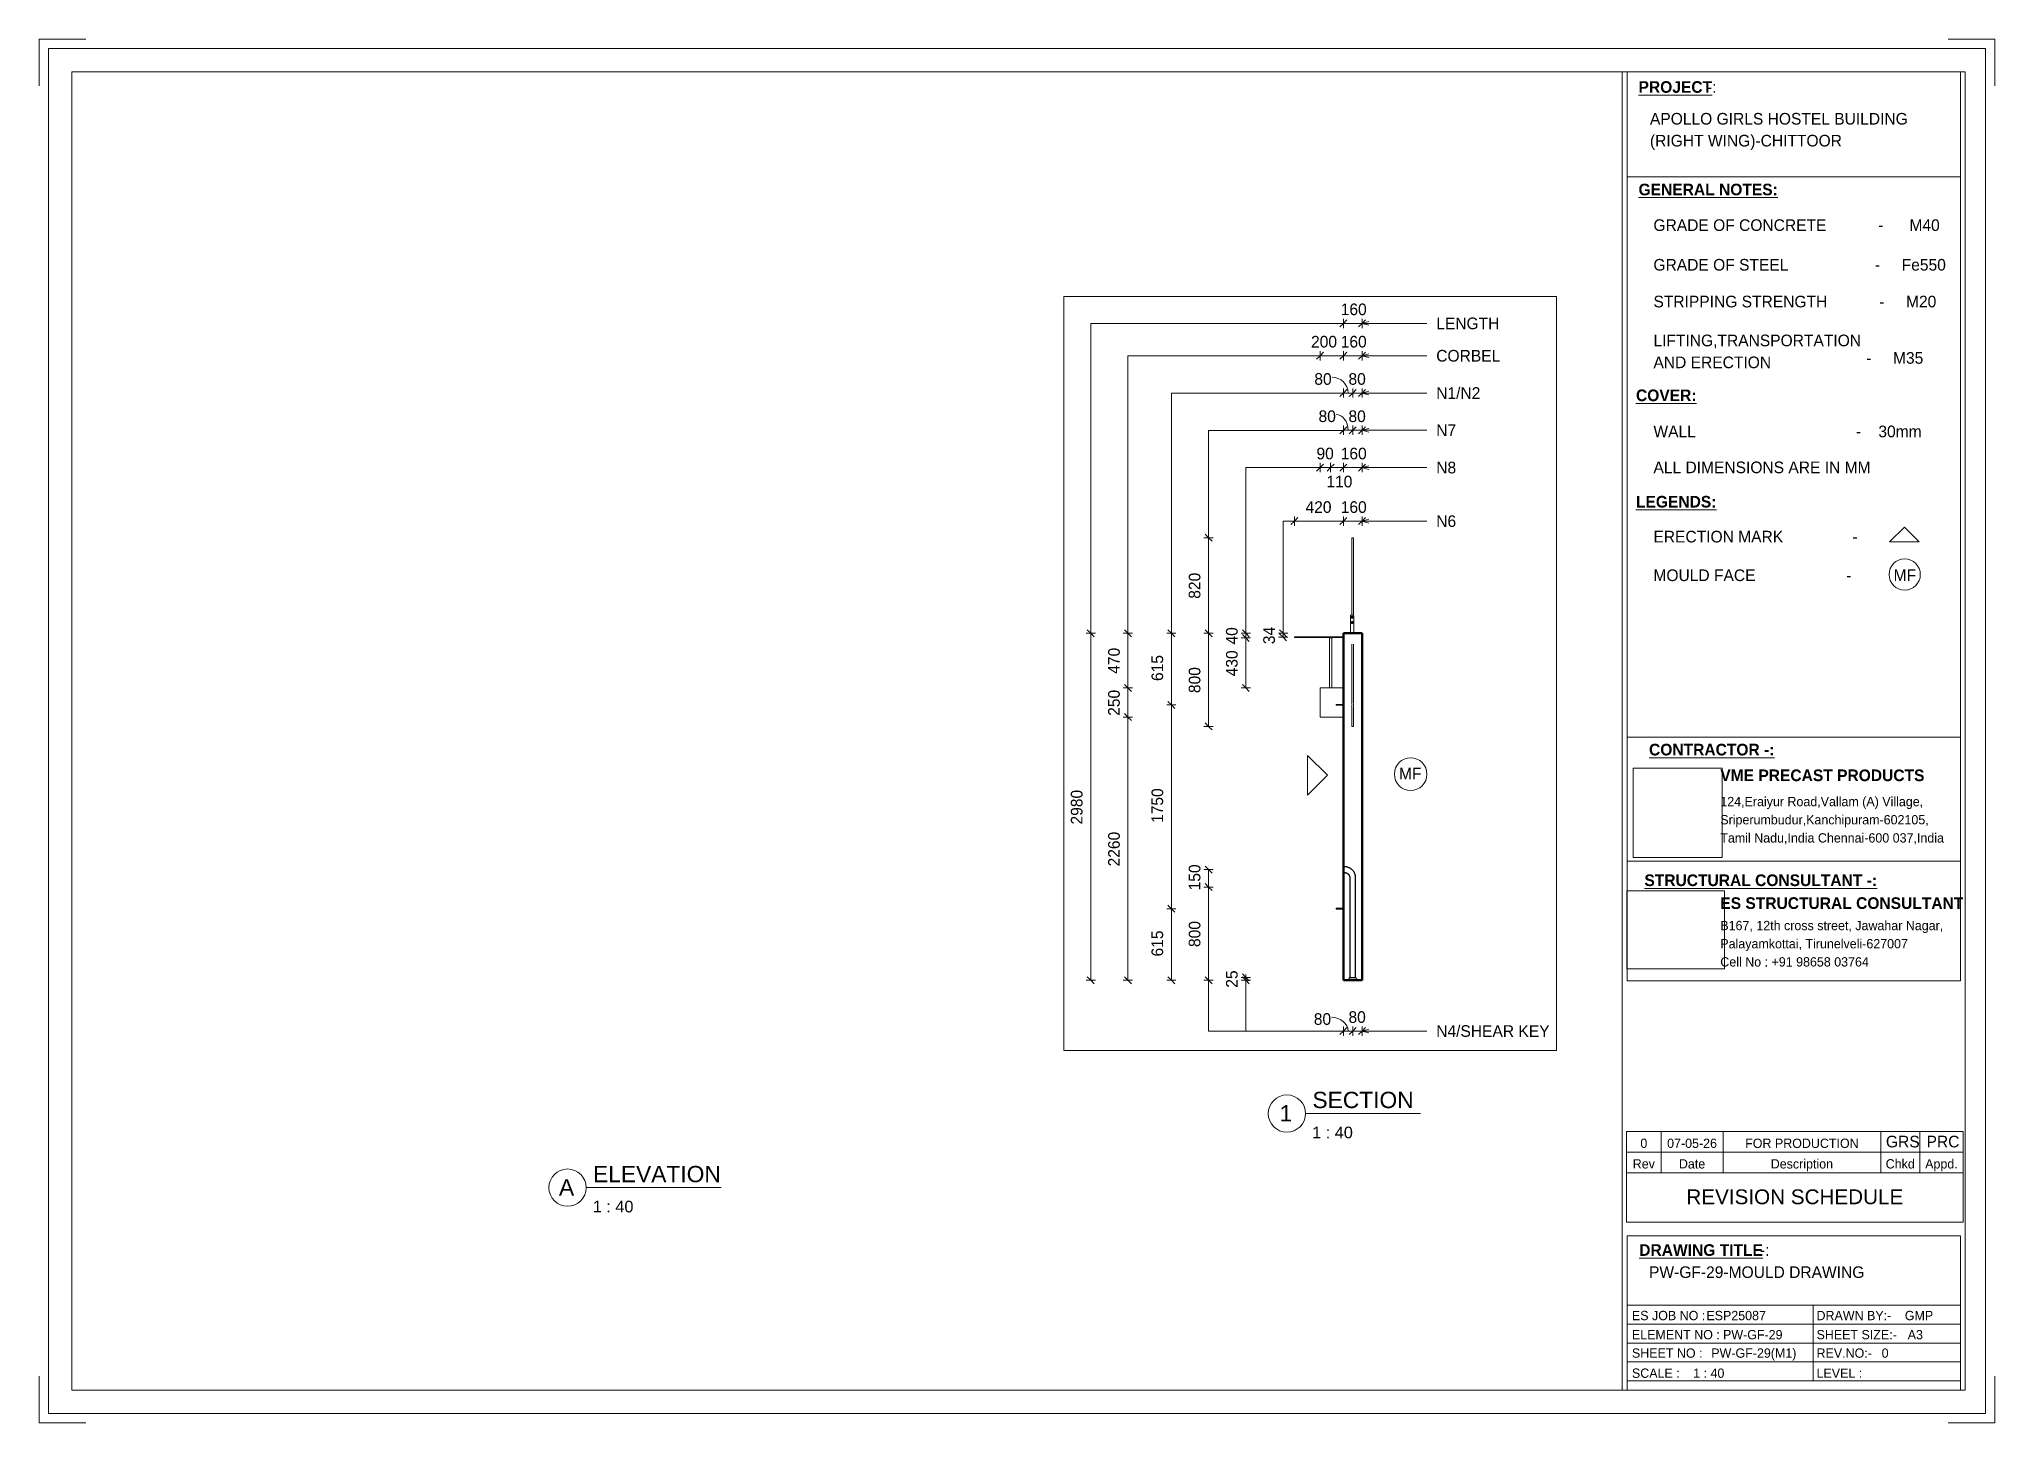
# Paper-space layout 'Layout1' of a CAD drawing. Header units: millimetres. Extents: x 0 to 582, y 0 to 622.
# Drawn here: x 161.8 to 581.8, y 325.4 to 622.4 of the extents above; entities outside this region: 1.
# The model-space entities are those that its viewports show. They can reach past a viewport. Long polylines and large blocks are cut down to what shows.
import ezdxf

# ---------------------------------------------------------------- set-up
doc = ezdxf.new("R2010")
doc.units = ezdxf.units.MM
doc.linetypes.add('Dash', pattern=[6.36, 3.18, -3.18])
for name, color, linetype, lineweight in [('A-ANNO-DIMS', 211, 'Continuous', 9), ('A-ANNO-DIMS-40', 211, 'Continuous', 9), ('A-DETL-MBND', 5, 'Continuous', 18), ('A-DETL-THIN', 151, 'Continuous', 18), ('A-GENM', 13, 'Continuous', 18), ('A-WALL', 113, 'Continuous', 25), ('A-WALL-HDLN', 110, 'Dash', 25), ('G-ANNO-SCHD', 231, 'Continuous', 9), ('G-ANNO-TEXT', 231, 'Continuous', 9), ('G-ANNO-TTLB', 6, 'Continuous', 9), ('G-ANNO-TTLB-MEDM', 33, 'Continuous', 9), ('G-ANNO-TTLB-THIN', 151, 'Continuous', 9), ('S-BEAM', 12, 'Continuous', 18), ('S-RBAR', 171, 'Continuous', 18)]:
    doc.layers.add(name, color=color, linetype=linetype, lineweight=lineweight)
doc.layers.add('G-ANNO-NPLT', color=191, linetype='Continuous')
doc.styles.add('Arial_2', font='arial.ttf', dxfattribs={"height": 2.5})
doc.styles.add('Arial_3', font='arial.ttf', dxfattribs={"height": 3.5})
doc.styles.add('Arial_4', font='arial.ttf', dxfattribs={"height": 3.175})
doc.styles.add('Nirmala UI', font='Nirmala.ttf', dxfattribs={"height": 2.5})
doc.styles.add('Nirmala UI Semilight', font='NirmalaS.ttf', dxfattribs={"height": 100})
doc.styles.add('Nirmala UI Semilight_2', font='NirmalaS.ttf', dxfattribs={"height": 2.5})
doc.styles.add('Nirmala UI Semilight_3', font='NirmalaS.ttf', dxfattribs={"height": 2})
doc.styles.add('Nirmala UI Semilight_B', font='', dxfattribs={"height": 2.5})
doc.styles.get('Nirmala UI Semilight_B').set_extended_font_data('Nirmala UI Semilight', bold=True)
doc.dimstyles.new('Diagonal_-_2_5mm_NI_UI', dxfattribs={"dimscale": 304.8, "dimtxt": 104.736395, "dimasz": 0.19685, "dimexe": 0.131234, "dimexo": 0.0625, "dimgap": 0.131234, "dimtad": 1, "dimdec": 0, "dimzin": 0, "dimdsep": 46, "dimtxsty": 'Nirmala UI Semilight', "dimblk1": 'OBLIQUE', "dimblk2": 'OBLIQUE', "dimsah": 1, "dimcen": 0.09, "dimazin": 0, "dimtfac": 1, "dimtdec": 4, "dimtix": 1, "dimtmove": 0, "dimatfit": 3, "dimfxl": 0.131234, "dimfxlon": 1, "dimtvp": 1, "dimtolj": 1, "dimtzin": 0, "dimarcsym": 2})
doc.dimstyles.new('Diagonal_-_2_5mm_NI_UI_1', dxfattribs={"dimscale": 304.8, "dimtxt": 104.736395, "dimasz": 0.19685, "dimexe": 0.131234, "dimexo": 0.0625, "dimgap": 0.131234, "dimtad": 1, "dimdec": 0, "dimzin": 0, "dimdsep": 46, "dimtxsty": 'Nirmala UI Semilight', "dimblk1": 'OBLIQUE', "dimblk2": 'OBLIQUE', "dimsah": 1, "dimcen": 0.09, "dimazin": 0, "dimtfac": 1, "dimtdec": 4, "dimtix": 1, "dimtmove": 2, "dimatfit": 3, "dimfxl": 0.131234, "dimfxlon": 1, "dimtvp": 1, "dimtolj": 1, "dimtzin": 0, "dimarcsym": 2})
doc.dimstyles.new('Diagonal_-_2_5mm_NI_UI_2', dxfattribs={"dimscale": 304.8, "dimtxt": 104.736395, "dimasz": 0.19685, "dimexe": 0.131234, "dimexo": 0.0625, "dimgap": 0.131234, "dimtad": 1, "dimdec": 0, "dimzin": 0, "dimdsep": 46, "dimtxsty": 'Nirmala UI Semilight', "dimblk1": 'OBLIQUE', "dimblk2": 'OBLIQUE', "dimsah": 1, "dimcen": 0.09, "dimazin": 0, "dimtfac": 1, "dimtdec": 4, "dimtix": 1, "dimtmove": 1, "dimatfit": 3, "dimfxl": 0.131234, "dimfxlon": 1, "dimtvp": 1, "dimtolj": 1, "dimtzin": 0, "dimarcsym": 2})
picture_1 = doc.add_image_def('image1.jpg', size_in_pixel=(200, 200))
picture_2 = doc.add_image_def('image2.jpg', size_in_pixel=(1600, 1280))

psp = doc.layouts.get("Layout1")

# ---------------------------------------------------------------- texts
at = {"layer": 'G-ANNO-SCHD', "attachment_point": 2}
for s, insert, char_height, width, line_spacing_factor, style in [('0', (506.4, 386.42), 2, 1.8098, 1.142579, 'Nirmala UI Semilight_3'), ('07-05-26', (516.76, 386.42), 2, 13.4983, 1.142579, 'Nirmala UI Semilight_3'), ('FOR PRODUCTION', (540.35, 386.42), 2, 28.002, 1.142579, 'Nirmala UI Semilight_3'), ('Rev', (506.4, 382.01), 2, 5.3038, 1.142579, 'Nirmala UI Semilight_3'), ('Date', (516.76, 382.01), 2, 6.9125, 1.142579, 'Nirmala UI Semilight_3'), ('Description', (540.35, 382.01), 2, 16.6152, 1.142579, 'Nirmala UI Semilight_3'), ('Chkd', (561.47, 382.01), 2, 7.5661, 1.142579, 'Nirmala UI Semilight_3'), ('Appd.', (570.32, 382.01), 2, 8.8229, 1.142579, 'Nirmala UI Semilight_3'), ('REVISION SCHEDULE', (538.83, 375.52), 3.175, 55.5831, 0.941778, 'Arial_4')]:
    psp.add_mtext(s, dxfattribs=dict(at, insert=insert, char_height=char_height, width=width, line_spacing_factor=line_spacing_factor, style=style))
at = {"layer": 'G-ANNO-TEXT', "color": 7, "char_height": 2.5, "attachment_point": 1}
for s, insert, width, style in [('GRADE OF CONCRETE            -      M40', (508.47, 583.74), 72.9536, 'Nirmala UI Semilight_2'), ('GRADE OF STEEL                    -     Fe550', (508.47, 575.23), 74.0759, 'Nirmala UI Semilight_2'), ('STRIPPING STRENGTH            -     M20', (508.47, 567.34), 71.1899, 'Nirmala UI Semilight_2'), ('LIFTING,TRANSPORTATION', (508.47, 558.99), 50.346, 'Nirmala UI Semilight_2'), (' -     M35', (553.23, 555.24), 17.0759, 'Nirmala UI Semilight_2'), ('AND ERECTION     ', (508.47, 554.29), 34.9536, 'Nirmala UI Semilight_2'), ('\\LCOVER:', (504.72, 547.21), 14.1097, 'Nirmala UI Semilight_B'), ('WALL                                     -    30mm', (508.47, 539.46), 73.2742, 'Nirmala UI Semilight_2'), ('ALL DIMENSIONS ARE IN MM', (508.47, 531.75), 55.0759, 'Nirmala UI Semilight_2'), ('\\LLEGENDS:', (504.72, 524.38), 18.519, 'Nirmala UI Semilight_B'), ('ERECTION MARK                -', (508.47, 516.88), 52.3502, 'Nirmala UI Semilight_2'), ('MOULD FACE                     -', (508.47, 508.59), 52.27, 'Nirmala UI Semilight_2'), ('MF', (560.04, 508.59), 5.9325, 'Nirmala UI'), ('GRS', (558.4, 387.04), 7.5359, 'Nirmala UI Semilight_2'), ('PRC', (567.12, 387.04), 7.4557, 'Nirmala UI Semilight_2')]:
    psp.add_mtext(s, dxfattribs=dict(at, insert=insert, width=width, style=style))
at = {"layer": 'G-ANNO-TTLB', "attachment_point": 1}
for s, insert, char_height, width, style in [('APOLLO GIRLS HOSTEL BUILDING', (507.72, 606.57), 2.5, 62.5316, 'Nirmala UI Semilight_2'), ('(RIGHT WING)-CHITTOOR', (507.72, 601.87), 2.5, 47.6202, 'Nirmala UI Semilight_2'), ('SECTION', (435.24, 396.47), 3.5, 26.616, 'Arial_3'), ('1', (428.18, 393.61), 3.5, 3.3671, 'Arial_3'), ('1 : 40', (435.18, 388.99), 2.5, 10.5823, 'Arial_2'), ('ELEVATION', (280.75, 380.57), 3.5, 33.6709, 'Arial_3'), ('A', (273.43, 377.71), 3.5, 4.0084, 'Arial_3'), ('1 : 40', (280.69, 373.09), 2.5, 10.5823, 'Arial_2'), ('PW-GF-29-MOULD DRAWING', (507.52, 359.01), 2.5, 55.3966, 'Nirmala UI Semilight_2'), ('ESP25087', (519.84, 349.45), 2, 14.5907, 'Nirmala UI Semilight_3'), ('GMP', (562.45, 349.45), 2, 7.2152, 'Nirmala UI Semilight_3'), ('PW-GF-29', (523.41, 345.35), 2, 15.4726, 'Nirmala UI Semilight_3'), ('PW-GF-29(M1)', (520.89, 341.39), 2, 21.8059, 'Nirmala UI Semilight_3'), ('0', (557.48, 341.39), 2, 1.8439, 'Nirmala UI Semilight_3'), ('1 : 40', (517.01, 337.08), 2, 7.6962, 'Nirmala UI Semilight_3')]:
    psp.add_mtext(s, dxfattribs=dict(at, insert=insert, char_height=char_height, width=width, style=style))

msp = doc.modelspace()

# ---------------------------------------------------------------- texts
at = {"layer": 'G-ANNO-TEXT', "color": 7, "char_height": 100, "attachment_point": 1, "style": 'Nirmala UI Semilight'}
for s, insert, width in [('LENGTH', (20019.83, 8909.8), 612.4892), ('CORBEL', (20019.83, 8631.89), 596.4555), ('N1/N2', (20019.83, 8311.89), 468.1855), ('N7', (20019.83, 7991.89), 211.6455), ('N8', (20019.83, 7671.89), 214.8522), ('N6', (20019.83, 7211.87), 214.8522), ('MF', (19699.57, 5044.66), 227.6792), ('N4/SHEAR KEY', (20019.83, 2834.19), 1103.122)]:
    msp.add_mtext(s, dxfattribs=dict(at, insert=insert, width=width))

# ---------------------------------------------------------------- blocks, each defined once
blk = doc.blocks.new('ES-A3-VME SHEET - ES-A3 SHEET-601691-PW-GF-29-MOULD DRAWING')
at = {"layer": 'G-ANNO-TTLB'}
for p, q in [((161.79, 622.41), (171.79, 622.41)), ((161.79, 622.41), (161.79, 612.41)), ((581.79, 622.41), (571.79, 622.41)), ((581.79, 622.41), (581.79, 612.41)), ((502.83, 488.6), (502.83, 615.41)), ((574.43, 615.41), (574.43, 488.6)), ((502.83, 592.83), (574.43, 592.83)), ((502.83, 420.26), (502.83, 488.6)), ((574.43, 420.26), (574.43, 488.6)), ((502.83, 472.62), (574.43, 472.62)), ((161.79, 325.41), (161.79, 335.41)), ((581.79, 325.41), (581.79, 335.41)), ((161.79, 325.41), (171.79, 325.41)), ((581.79, 325.41), (571.79, 325.41))]:
    blk.add_line(p, q, dxfattribs=at)
at = {"layer": 'G-ANNO-TTLB-MEDM'}
for p, q in [((168.79, 615.41), (168.79, 332.41)), ((168.79, 615.41), (575.42, 615.41)), ((501.74, 615.41), (501.74, 332.41)), ((575.42, 615.41), (575.42, 332.41)), ((502.83, 445.95), (574.43, 445.95)), ((502.83, 420.26), (574.43, 420.26)), ((502.83, 365.59), (574.43, 365.59)), ((502.83, 365.59), (502.83, 332.41)), ((574.43, 332.41), (574.43, 365.59)), ((168.79, 332.41), (575.42, 332.41))]:
    blk.add_line(p, q, dxfattribs=at)
at = {"layer": 'G-ANNO-TTLB-THIN'}
for p, q in [((163.79, 620.41), (163.79, 327.41)), ((579.79, 620.41), (163.79, 620.41)), ((579.79, 327.41), (579.79, 620.41)), ((502.83, 350.7), (574.43, 350.7)), ((542.79, 334.4), (542.79, 350.7)), ((502.83, 346.63), (574.43, 346.63)), ((502.83, 342.55), (574.43, 342.55)), ((502.83, 338.48), (574.43, 338.48)), ((502.83, 334.4), (574.43, 334.4)), ((163.79, 327.41), (579.79, 327.41))]:
    blk.add_line(p, q, dxfattribs=at)
at = {"layer": 'G-ANNO-TTLB', "attachment_point": 1}
for s, insert, char_height, width, style in [('\\LPROJECT', (505.27, 613.39), 2.5, 16.6751, 'Nirmala UI Semilight_B'), (' -:', (519.02, 613.39), 2.5, 3.8481, 'Nirmala UI Semilight_2'), ('\\LGENERAL NOTES:', (505.27, 591.39), 2.5, 32.7089, 'Nirmala UI Semilight_B'), ('\\LCONTRACTOR -:', (507.52, 471.17), 2.5, 30.9451, 'Nirmala UI Semilight_B'), ('VME PRECAST PRODUCTS', (522.83, 465.65), 2.5, 48.9029, 'Nirmala UI Semilight_B'), ('124,Eraiyur Road,Vallam (A) Village,', (522.83, 459.77), 2, 52.5105, 'Nirmala UI Semilight_3'), ('Sriperumbudur,Kanchipuram-602105,', (522.83, 455.87), 2, 55.5569, 'Nirmala UI Semilight_3'), ('Tamil Nadu,India Chennai-600 037,India', (522.83, 451.97), 2, 59.8861, 'Nirmala UI Semilight_3'), ('\\LSTRUCTURAL CONSULTANT -:', (506.53, 443.13), 2.5, 56.4388, 'Nirmala UI Semilight_B'), ('ES STRUCTURAL CONSULTANT', (522.83, 438.22), 2.5, 58.1223, 'Nirmala UI Semilight_B'), ('B167, 12th cross street, Jawahar Nagar,', (522.83, 433.16), 2, 57, 'Nirmala UI Semilight_3'), ('Palayamkottai, Tirunelveli-627007', (522.83, 429.26), 2, 50.0253, 'Nirmala UI Semilight_3'), ('Cell No : +91 98658 03764', (522.83, 425.36), 2, 39.443, 'Nirmala UI Semilight_3'), ('\\LDRAWING TITLE', (505.42, 363.76), 2.5, 30.2236, 'Nirmala UI Semilight_B'), ('\\fNirmala UI Semilight|b1|i0|c0|p34|; ', (530.35, 363.76), 2.5, 1.2025, 'Nirmala UI Semilight_B'), ('-:', (531.35, 363.76), 2.5, 2.6456, 'Nirmala UI Semilight_2'), ('ES JOB NO :', (503.85, 349.45), 2, 18.038, 'Nirmala UI Semilight_3'), ('DRAWN BY:-', (543.49, 349.45), 2, 19.0802, 'Nirmala UI Semilight_3'), ('ELEMENT NO :', (503.85, 345.35), 2, 21.8861, 'Nirmala UI Semilight_3'), ('SHEET SIZE:-', (543.49, 345.35), 2, 18.9198, 'Nirmala UI Semilight_3'), ('A3', (563.07, 345.35), 2, 4.0084, 'Nirmala UI Semilight_3'), ('SHEET NO :', (503.85, 341.39), 2, 17.2363, 'Nirmala UI Semilight_3'), ('REV.NO:-', (543.49, 341.39), 2, 13.789, 'Nirmala UI Semilight_3'), ('SCALE :', (503.85, 337.08), 2, 11.1435, 'Nirmala UI Semilight_3'), ('LEVEL :', (543.49, 337.08), 2, 10.5021, 'Nirmala UI Semilight_3')]:
    blk.add_mtext(s, dxfattribs=dict(at, insert=insert, char_height=char_height, width=width, style=style))
at = {"layer": 'G-ANNO-TTLB'}
image = blk.add_image(picture_1, insert=(504.11, 446.76), size_in_units=(19.15, 19.15), dxfattribs=at)
image.dxf.flags = 7
image = blk.add_image(picture_2, insert=(502.76, 422.87), size_in_units=(20.94, 16.75), dxfattribs=at)
image.dxf.flags = 7
blk = doc.blocks.new('Viewport - M_View Title_rfa A3-601133-PW-GF-29-MOULD DRAWING')
at = {"layer": 'G-ANNO-TTLB'}
for start, end in [(360, 180), (180, 0)]:
    blk.add_arc((-4.125, 0), 4, start, end, dxfattribs=at)
blk = doc.blocks.new('RR spread anchor face based - RR-SA-1_4-160-614768-Elevation Right')
at = {"layer": 'A-GENM'}
for p, q in [((-62396.04, 5587.75), (-62391.04, 5587.75)), ((-62396.04, 5587.75), (-62396.04, 5581.75)), ((-62391.04, 5587.75), (-62333.04, 5587.75)), ((-62391.04, 5587.75), (-62391.04, 5581.75)), ((-62391.04, 5581.75), (-62396.04, 5581.75)), ((-62333.04, 5581.75), (-62391.04, 5581.75))]:
    blk.add_line(p, q, dxfattribs=at)
blk = doc.blocks.new('RR spread anchor face based - RR-SA-2_5-250-614728-Elevation Right')
at = {"layer": 'A-GENM'}
for p, q in [((-62270.54, 6354.97), (-62273.04, 6349.97)), ((-62245.54, 6354.97), (-62270.54, 6354.97)), ((-62243.04, 6349.97), (-62245.54, 6354.97)), ((-62273.04, 6349.97), (-62273.04, 6199.75)), ((-62243.04, 6199.75), (-62243.04, 6349.97)), ((-62265.04, 6333.47), (-62265.04, 6339.47)), ((-62251.04, 6339.47), (-62251.04, 6333.47)), ((-62265.04, 6288.97), (-62265.04, 6294.97)), ((-62251.04, 6294.97), (-62251.04, 6288.97))]:
    blk.add_line(p, q, dxfattribs=at)
for centre, start, end in [((-62258.04, 6339.47), 0, 180), ((-62258.04, 6333.47), 180, 360), ((-62258.04, 6294.97), 0, 180), ((-62258.04, 6288.97), 180, 360)]:
    blk.add_arc(centre, 7, start, end, dxfattribs=at)
blk = doc.blocks.new('DIMBLOCK52-Elevation Right')
at = {"layer": 'A-ANNO-DIMS-40'}
for p, q in [((19222.19, 8859.99), (19222.19, 8899.99)), ((19382.19, 8859.99), (19382.19, 8899.99)), ((19222.19, 8859.99), (19252.19, 8889.99)), ((19382.19, 8859.99), (19412.19, 8889.99)), ((19222.19, 8859.99), (19192.19, 8829.99)), ((19222.19, 8859.99), (19382.19, 8859.99)), ((19222.19, 8859.99), (19222.19, 8819.99)), ((19382.19, 8859.99), (19352.19, 8829.99)), ((19382.19, 8859.99), (19382.19, 8819.99))]:
    blk.add_line(p, q, dxfattribs=at)
at = {"layer": 'A-ANNO-DIMS-40', "color": 0, "insert": (19199.36, 9030.46), "char_height": 100, "width": 246.797, "attachment_point": 1, "line_spacing_factor": 1.142579, "style": 'Nirmala UI Semilight'}
blk.add_mtext('160', dxfattribs=at)
blk = doc.blocks.new('_Oblique')
at = {"color": 0, "linetype": 'ByBlock', "lineweight": -2}
blk.add_line((-0.5, -0.5), (0.5, 0.5), dxfattribs=at)
blk = doc.blocks.new('DIMBLOCK53-Elevation Right')
at = {"layer": 'A-ANNO-DIMS-40'}
for p, q in [((19222.19, 8262.08), (19222.19, 8302.08)), ((19302.19, 8262.08), (19302.19, 8302.08)), ((19222.19, 8262.08), (19252.19, 8292.08)), ((19302.19, 8262.08), (19332.19, 8292.08)), ((19222.19, 8262.08), (19192.19, 8232.08)), ((19222.19, 8262.08), (19302.19, 8262.08)), ((19222.19, 8262.08), (19222.19, 8222.08)), ((19302.19, 8262.08), (19272.19, 8232.08)), ((19302.19, 8262.08), (19302.19, 8222.08))]:
    blk.add_line(p, q, dxfattribs=at)
blk.add_ellipse((19125.13, 8262.08), major_axis=(137.06, 0), ratio=0.986538, start_param=0, end_param=1.570796, dxfattribs=at)
at = {"layer": 'A-ANNO-DIMS-40', "color": 0, "insert": (18972.79, 8432.55), "char_height": 100, "width": 182.8126, "attachment_point": 1, "line_spacing_factor": 1.142579, "style": 'Nirmala UI Semilight'}
blk.add_mtext('80', dxfattribs=at)
blk = doc.blocks.new('DIMBLOCK54-Elevation Right')
at = {"layer": 'A-ANNO-DIMS-40'}
for p, q in [((19302.19, 8262.08), (19302.19, 8302.08)), ((19382.19, 8262.08), (19382.19, 8302.08)), ((19302.19, 8262.08), (19332.19, 8292.08)), ((19382.19, 8262.08), (19412.19, 8292.08)), ((19302.19, 8262.08), (19272.19, 8232.08)), ((19302.19, 8262.08), (19382.19, 8262.08)), ((19302.19, 8262.08), (19302.19, 8222.08)), ((19382.19, 8262.08), (19352.19, 8232.08)), ((19382.19, 8262.08), (19382.19, 8222.08))]:
    blk.add_line(p, q, dxfattribs=at)
at = {"layer": 'A-ANNO-DIMS-40', "color": 0, "insert": (19266.02, 8432.55), "char_height": 100, "width": 182.8126, "attachment_point": 1, "line_spacing_factor": 1.142579, "style": 'Nirmala UI Semilight'}
blk.add_mtext('80', dxfattribs=at)
blk = doc.blocks.new('DIMBLOCK55-Elevation Right')
at = {"layer": 'A-ANNO-DIMS-40'}
for p, q in [((19222.19, 7942.08), (19222.19, 7982.08)), ((19302.19, 7942.08), (19302.19, 7982.08)), ((19222.19, 7942.08), (19252.19, 7972.08)), ((19302.19, 7942.08), (19332.19, 7972.08)), ((19222.19, 7942.08), (19192.19, 7912.08)), ((19222.19, 7942.08), (19302.19, 7942.08)), ((19222.19, 7942.08), (19222.19, 7902.08)), ((19302.19, 7942.08), (19272.19, 7912.08)), ((19302.19, 7942.08), (19302.19, 7902.08))]:
    blk.add_line(p, q, dxfattribs=at)
blk.add_ellipse((19161.1, 7942.08), major_axis=(0, 135.21), ratio=0.747611, start_param=4.712389, end_param=6.283185, dxfattribs=at)
at = {"layer": 'A-ANNO-DIMS-40', "color": 0, "insert": (19008.76, 8112.55), "char_height": 100, "width": 182.8126, "attachment_point": 1, "line_spacing_factor": 1.142579, "style": 'Nirmala UI Semilight'}
blk.add_mtext('80', dxfattribs=at)
blk = doc.blocks.new('DIMBLOCK56-Elevation Right')
at = {"layer": 'A-ANNO-DIMS-40'}
for p, q in [((19302.19, 7942.08), (19302.19, 7982.08)), ((19382.19, 7942.08), (19382.19, 7982.08)), ((19302.19, 7942.08), (19332.19, 7972.08)), ((19382.19, 7942.08), (19412.19, 7972.08)), ((19302.19, 7942.08), (19272.19, 7912.08)), ((19302.19, 7942.08), (19382.19, 7942.08)), ((19302.19, 7942.08), (19302.19, 7902.08)), ((19382.19, 7942.08), (19352.19, 7912.08)), ((19382.19, 7942.08), (19382.19, 7902.08))]:
    blk.add_line(p, q, dxfattribs=at)
at = {"layer": 'A-ANNO-DIMS-40', "color": 0, "insert": (19266.02, 8112.55), "char_height": 100, "width": 182.8126, "attachment_point": 1, "line_spacing_factor": 1.142579, "style": 'Nirmala UI Semilight'}
blk.add_mtext('80', dxfattribs=at)
blk = doc.blocks.new('DIMBLOCK57-Elevation Right')
at = {"layer": 'A-ANNO-DIMS-40'}
for p, q in [((19222.19, 2783.75), (19222.19, 2823.75)), ((19302.19, 2783.75), (19302.19, 2823.75)), ((19222.19, 2783.75), (19252.19, 2813.75)), ((19302.19, 2783.75), (19332.19, 2813.75)), ((19222.19, 2783.75), (19192.19, 2753.75)), ((19222.19, 2783.75), (19302.19, 2783.75)), ((19222.19, 2783.75), (19222.19, 2743.75)), ((19302.19, 2783.75), (19272.19, 2753.75)), ((19302.19, 2783.75), (19302.19, 2743.75))]:
    blk.add_line(p, q, dxfattribs=at)
blk.add_ellipse((19120.46, 2783.75), major_axis=(141.73, 0), ratio=0.834842, start_param=0, end_param=1.570796, dxfattribs=at)
at = {"layer": 'A-ANNO-DIMS-40', "color": 0, "insert": (18968.12, 2937.32), "char_height": 100, "width": 182.8126, "attachment_point": 1, "line_spacing_factor": 1.142579, "style": 'Nirmala UI Semilight'}
blk.add_mtext('80', dxfattribs=at)
blk = doc.blocks.new('DIMBLOCK58-Elevation Right')
at = {"layer": 'A-ANNO-DIMS-40'}
for p, q in [((19302.19, 2783.75), (19302.19, 2823.75)), ((19382.19, 2783.75), (19382.19, 2823.75)), ((19302.19, 2783.75), (19332.19, 2813.75)), ((19382.19, 2783.75), (19412.19, 2813.75)), ((19302.19, 2783.75), (19272.19, 2753.75)), ((19302.19, 2783.75), (19382.19, 2783.75)), ((19302.19, 2783.75), (19302.19, 2743.75)), ((19382.19, 2783.75), (19352.19, 2753.75)), ((19382.19, 2783.75), (19382.19, 2743.75))]:
    blk.add_line(p, q, dxfattribs=at)
at = {"layer": 'A-ANNO-DIMS-40', "color": 0, "insert": (19266.02, 2954.22), "char_height": 100, "width": 182.8126, "attachment_point": 1, "line_spacing_factor": 1.142579, "style": 'Nirmala UI Semilight'}
blk.add_mtext('80', dxfattribs=at)
blk = doc.blocks.new('DIMBLOCK59-Elevation Right')
at = {"layer": 'A-ANNO-DIMS-40'}
for p, q in [((17051.65, 6199.75), (17021.65, 6229.75)), ((17051.65, 6199.75), (17011.65, 6199.75)), ((17051.65, 3219.75), (17051.65, 6199.75)), ((17051.65, 6199.75), (17081.65, 6169.75)), ((17051.65, 6199.75), (17091.65, 6199.75)), ((17051.65, 3219.75), (17021.65, 3249.75)), ((17051.65, 3219.75), (17011.65, 3219.75)), ((17051.65, 3219.75), (17081.65, 3189.75)), ((17051.65, 3219.75), (17091.65, 3219.75))]:
    blk.add_line(p, q, dxfattribs=at)
at = {"layer": 'A-ANNO-DIMS-40', "color": 0, "insert": (16881.19, 4557.41), "char_height": 100, "width": 365.6252, "attachment_point": 1, "rotation": 90, "line_spacing_factor": 1.142579, "style": 'Nirmala UI Semilight'}
blk.add_mtext('2980', dxfattribs=at)
blk = doc.blocks.new('DIMBLOCK60-Elevation Right')
at = {"layer": 'A-ANNO-DIMS-40'}
for p, q in [((17744.31, 3834.75), (17714.31, 3864.75)), ((17744.31, 3834.75), (17704.31, 3834.75)), ((17744.31, 3219.75), (17744.31, 3834.75)), ((17744.31, 3834.75), (17774.31, 3804.75)), ((17744.31, 3834.75), (17784.31, 3834.75)), ((17744.31, 3219.75), (17714.31, 3249.75)), ((17744.31, 3219.75), (17704.31, 3219.75)), ((17744.31, 3219.75), (17774.31, 3189.75)), ((17744.31, 3219.75), (17784.31, 3219.75))]:
    blk.add_line(p, q, dxfattribs=at)
at = {"layer": 'A-ANNO-DIMS-40', "color": 0, "insert": (17573.84, 3424.42), "char_height": 100, "width": 246.797, "attachment_point": 1, "rotation": 90, "line_spacing_factor": 1.142579, "style": 'Nirmala UI Semilight'}
blk.add_mtext('615', dxfattribs=at)
blk = doc.blocks.new('DIMBLOCK61-Elevation Right')
at = {"layer": 'A-ANNO-DIMS-40'}
for p, q in [((17744.31, 5584.75), (17714.31, 5614.75)), ((17744.31, 5584.75), (17704.31, 5584.75)), ((17744.31, 3834.75), (17744.31, 5584.75)), ((17744.31, 5584.75), (17774.31, 5554.75)), ((17744.31, 5584.75), (17784.31, 5584.75)), ((17744.31, 3834.75), (17714.31, 3864.75)), ((17744.31, 3834.75), (17704.31, 3834.75)), ((17744.31, 3834.75), (17774.31, 3804.75)), ((17744.31, 3834.75), (17784.31, 3834.75))]:
    blk.add_line(p, q, dxfattribs=at)
at = {"layer": 'A-ANNO-DIMS-40', "color": 0, "insert": (17573.84, 4570.74), "char_height": 100, "width": 333.633, "attachment_point": 1, "rotation": 90, "line_spacing_factor": 1.142579, "style": 'Nirmala UI Semilight'}
blk.add_mtext('1750', dxfattribs=at)
blk = doc.blocks.new('DIMBLOCK62-Elevation Right')
at = {"layer": 'A-ANNO-DIMS-40'}
for p, q in [((17744.31, 6199.75), (17714.31, 6229.75)), ((17744.31, 6199.75), (17704.31, 6199.75)), ((17744.31, 5584.75), (17744.31, 6199.75)), ((17744.31, 6199.75), (17774.31, 6169.75)), ((17744.31, 6199.75), (17784.31, 6199.75)), ((17744.31, 5584.75), (17714.31, 5614.75)), ((17744.31, 5584.75), (17704.31, 5584.75)), ((17744.31, 5584.75), (17774.31, 5554.75)), ((17744.31, 5584.75), (17784.31, 5584.75))]:
    blk.add_line(p, q, dxfattribs=at)
at = {"layer": 'A-ANNO-DIMS-40', "color": 0, "insert": (17573.84, 5789.42), "char_height": 100, "width": 246.797, "attachment_point": 1, "rotation": 90, "line_spacing_factor": 1.142579, "style": 'Nirmala UI Semilight'}
blk.add_mtext('615', dxfattribs=at)
blk = doc.blocks.new('DIMBLOCK63-Elevation Right')
at = {"layer": 'A-ANNO-DIMS-40'}
for p, q in [((18064.31, 4019.75), (18034.31, 4049.75)), ((18064.31, 4019.75), (18024.31, 4019.75)), ((18064.31, 3219.75), (18064.31, 4019.75)), ((18064.31, 4019.75), (18094.31, 3989.75)), ((18064.31, 4019.75), (18104.31, 4019.75)), ((18064.31, 3219.75), (18034.31, 3249.75)), ((18064.31, 3219.75), (18024.31, 3219.75)), ((18064.31, 3219.75), (18094.31, 3189.75)), ((18064.31, 3219.75), (18104.31, 3219.75))]:
    blk.add_line(p, q, dxfattribs=at)
at = {"layer": 'A-ANNO-DIMS-40', "color": 0, "insert": (17893.84, 3505.49), "char_height": 100, "width": 274.2189, "attachment_point": 1, "rotation": 90, "line_spacing_factor": 1.142579, "style": 'Nirmala UI Semilight'}
blk.add_mtext('800', dxfattribs=at)
blk = doc.blocks.new('DIMBLOCK64-Elevation Right')
at = {"layer": 'A-ANNO-DIMS-40'}
for p, q in [((18064.31, 4169.75), (18034.31, 4199.75)), ((18064.31, 4169.75), (18024.31, 4169.75)), ((18064.31, 4019.75), (18064.31, 4169.75)), ((18064.31, 4169.75), (18094.31, 4139.75)), ((18064.31, 4169.75), (18104.31, 4169.75)), ((18064.31, 4019.75), (18034.31, 4049.75)), ((18064.31, 4019.75), (18024.31, 4019.75)), ((18064.31, 4019.75), (18094.31, 3989.75)), ((18064.31, 4019.75), (18104.31, 4019.75))]:
    blk.add_line(p, q, dxfattribs=at)
at = {"layer": 'A-ANNO-DIMS-40', "color": 0, "insert": (17893.84, 3991.92), "char_height": 100, "width": 246.797, "attachment_point": 1, "rotation": 90, "line_spacing_factor": 1.142579, "style": 'Nirmala UI Semilight'}
blk.add_mtext('150', dxfattribs=at)
blk = doc.blocks.new('DIMBLOCK65-Elevation Right')
at = {"layer": 'A-ANNO-DIMS-40'}
for p, q in [((18384.31, 3244.75), (18354.31, 3274.75)), ((18384.31, 3219.75), (18354.31, 3249.75)), ((18384.31, 3244.75), (18344.31, 3244.75)), ((18384.31, 3219.75), (18384.31, 3244.75)), ((18384.31, 3244.75), (18414.31, 3214.75)), ((18384.31, 3244.75), (18424.31, 3244.75)), ((18384.31, 3219.75), (18344.31, 3219.75)), ((18384.31, 3219.75), (18414.31, 3189.75)), ((18384.31, 3219.75), (18424.31, 3219.75))]:
    blk.add_line(p, q, dxfattribs=at)
at = {"layer": 'A-ANNO-DIMS-40', "color": 0, "insert": (18213.84, 3156.08), "char_height": 100, "width": 182.8126, "attachment_point": 1, "rotation": 90, "line_spacing_factor": 1.142579, "style": 'Nirmala UI Semilight'}
blk.add_mtext('25', dxfattribs=at)
blk = doc.blocks.new('DIMBLOCK66-Elevation Right')
at = {"layer": 'A-ANNO-DIMS-40'}
for p, q in [((18064.31, 6199.75), (18034.31, 6229.75)), ((18064.31, 6199.75), (18024.31, 6199.75)), ((18064.31, 5399.75), (18064.31, 6199.75)), ((18064.31, 6199.75), (18094.31, 6169.75)), ((18064.31, 6199.75), (18104.31, 6199.75)), ((18064.31, 5399.75), (18034.31, 5429.75)), ((18064.31, 5399.75), (18024.31, 5399.75)), ((18064.31, 5399.75), (18094.31, 5369.75)), ((18064.31, 5399.75), (18104.31, 5399.75))]:
    blk.add_line(p, q, dxfattribs=at)
at = {"layer": 'A-ANNO-DIMS-40', "color": 0, "insert": (17893.84, 5685.49), "char_height": 100, "width": 274.2189, "attachment_point": 1, "rotation": 90, "line_spacing_factor": 1.142579, "style": 'Nirmala UI Semilight'}
blk.add_mtext('800', dxfattribs=at)
blk = doc.blocks.new('DIMBLOCK67-Elevation Right')
at = {"layer": 'A-ANNO-DIMS-40'}
for p, q in [((18064.31, 7019.75), (18034.31, 7049.75)), ((18064.31, 7019.75), (18024.31, 7019.75)), ((18064.31, 6199.75), (18064.31, 7019.75)), ((18064.31, 7019.75), (18094.31, 6989.75)), ((18064.31, 7019.75), (18104.31, 7019.75)), ((18064.31, 6199.75), (18034.31, 6229.75)), ((18064.31, 6199.75), (18024.31, 6199.75)), ((18064.31, 6199.75), (18094.31, 6169.75)), ((18064.31, 6199.75), (18104.31, 6199.75))]:
    blk.add_line(p, q, dxfattribs=at)
at = {"layer": 'A-ANNO-DIMS-40', "color": 0, "insert": (17893.84, 6495.49), "char_height": 100, "width": 274.2189, "attachment_point": 1, "rotation": 90, "line_spacing_factor": 1.142579, "style": 'Nirmala UI Semilight'}
blk.add_mtext('820', dxfattribs=at)
blk = doc.blocks.new('DIMBLOCK68-Elevation Right')
at = {"layer": 'A-ANNO-DIMS-40'}
for p, q in [((17371.65, 5479.75), (17341.65, 5509.75)), ((17371.65, 5479.75), (17331.65, 5479.75)), ((17371.65, 3219.75), (17371.65, 5479.75)), ((17371.65, 5479.75), (17401.65, 5449.75)), ((17371.65, 5479.75), (17411.65, 5479.75)), ((17371.65, 3219.75), (17341.65, 3249.75)), ((17371.65, 3219.75), (17331.65, 3219.75)), ((17371.65, 3219.75), (17401.65, 3189.75)), ((17371.65, 3219.75), (17411.65, 3219.75))]:
    blk.add_line(p, q, dxfattribs=at)
at = {"layer": 'A-ANNO-DIMS-40', "color": 0, "insert": (17201.19, 4197.41), "char_height": 100, "width": 365.6252, "attachment_point": 1, "rotation": 90, "line_spacing_factor": 1.142579, "style": 'Nirmala UI Semilight'}
blk.add_mtext('2260', dxfattribs=at)
blk = doc.blocks.new('DIMBLOCK69-Elevation Right')
at = {"layer": 'A-ANNO-DIMS-40'}
for p, q in [((17371.65, 5729.75), (17341.65, 5759.75)), ((17371.65, 5729.75), (17331.65, 5729.75)), ((17371.65, 5479.75), (17371.65, 5729.75)), ((17371.65, 5729.75), (17401.65, 5699.75)), ((17371.65, 5729.75), (17411.65, 5729.75)), ((17371.65, 5479.75), (17341.65, 5509.75)), ((17371.65, 5479.75), (17331.65, 5479.75)), ((17371.65, 5479.75), (17401.65, 5449.75)), ((17371.65, 5479.75), (17411.65, 5479.75))]:
    blk.add_line(p, q, dxfattribs=at)
at = {"layer": 'A-ANNO-DIMS-40', "color": 0, "insert": (17201.19, 5490.49), "char_height": 100, "width": 274.2189, "attachment_point": 1, "rotation": 90, "line_spacing_factor": 1.142579, "style": 'Nirmala UI Semilight'}
blk.add_mtext('250', dxfattribs=at)
blk = doc.blocks.new('DIMBLOCK70-Elevation Right')
at = {"layer": 'A-ANNO-DIMS-40'}
for p, q in [((17371.65, 6199.75), (17341.65, 6229.75)), ((17371.65, 6199.75), (17331.65, 6199.75)), ((17371.65, 5729.75), (17371.65, 6199.75)), ((17371.65, 6199.75), (17401.65, 6169.75)), ((17371.65, 6199.75), (17411.65, 6199.75)), ((17371.65, 5729.75), (17341.65, 5759.75)), ((17371.65, 5729.75), (17331.65, 5729.75)), ((17371.65, 5729.75), (17401.65, 5699.75)), ((17371.65, 5729.75), (17411.65, 5729.75))]:
    blk.add_line(p, q, dxfattribs=at)
at = {"layer": 'A-ANNO-DIMS-40', "color": 0, "insert": (17201.19, 5851.44), "char_height": 100, "width": 271.9338, "attachment_point": 1, "rotation": 90, "line_spacing_factor": 1.142579, "style": 'Nirmala UI Semilight'}
blk.add_mtext('470', dxfattribs=at)
blk = doc.blocks.new('DIMBLOCK71-Elevation Right')
at = {"layer": 'A-ANNO-DIMS-40'}
for p, q in [((19022.19, 8582.08), (19022.19, 8622.08)), ((19222.19, 8582.08), (19222.19, 8622.08)), ((19022.19, 8582.08), (19052.19, 8612.08)), ((19222.19, 8582.08), (19252.19, 8612.08)), ((19022.19, 8582.08), (18992.19, 8552.08)), ((19022.19, 8582.08), (19222.19, 8582.08)), ((19022.19, 8582.08), (19022.19, 8542.08)), ((19222.19, 8582.08), (19192.19, 8552.08)), ((19222.19, 8582.08), (19222.19, 8542.08))]:
    blk.add_line(p, q, dxfattribs=at)
at = {"layer": 'A-ANNO-DIMS-40', "color": 0, "insert": (18944.38, 8752.55), "char_height": 100, "width": 274.2189, "attachment_point": 1, "line_spacing_factor": 1.142579, "style": 'Nirmala UI Semilight'}
blk.add_mtext('200', dxfattribs=at)
blk = doc.blocks.new('DIMBLOCK72-Elevation Right')
at = {"layer": 'A-ANNO-DIMS-40'}
for p, q in [((19222.19, 8582.08), (19222.19, 8622.08)), ((19382.19, 8582.08), (19382.19, 8622.08)), ((19222.19, 8582.08), (19252.19, 8612.08)), ((19382.19, 8582.08), (19412.19, 8612.08)), ((19222.19, 8582.08), (19192.19, 8552.08)), ((19222.19, 8582.08), (19382.19, 8582.08)), ((19222.19, 8582.08), (19222.19, 8542.08)), ((19382.19, 8582.08), (19352.19, 8552.08)), ((19382.19, 8582.08), (19382.19, 8542.08))]:
    blk.add_line(p, q, dxfattribs=at)
at = {"layer": 'A-ANNO-DIMS-40', "color": 0, "insert": (19199.36, 8752.55), "char_height": 100, "width": 246.797, "attachment_point": 1, "line_spacing_factor": 1.142579, "style": 'Nirmala UI Semilight'}
blk.add_mtext('160', dxfattribs=at)
blk = doc.blocks.new('DIMBLOCK73-Elevation Right')
at = {"layer": 'A-ANNO-DIMS-40'}
for p, q in [((19022.19, 7622.08), (19022.19, 7662.08)), ((19112.19, 7622.08), (19112.19, 7662.08)), ((19022.19, 7622.08), (19052.19, 7652.08)), ((19112.19, 7622.08), (19142.19, 7652.08)), ((19022.19, 7622.08), (18992.19, 7592.08)), ((19022.19, 7622.08), (19112.19, 7622.08)), ((19022.19, 7622.08), (19022.19, 7582.08)), ((19112.19, 7622.08), (19082.19, 7592.08)), ((19112.19, 7622.08), (19112.19, 7582.08))]:
    blk.add_line(p, q, dxfattribs=at)
at = {"layer": 'A-ANNO-DIMS-40', "color": 0, "insert": (18991.02, 7792.55), "char_height": 100, "width": 182.8126, "attachment_point": 1, "line_spacing_factor": 1.142579, "style": 'Nirmala UI Semilight'}
blk.add_mtext('90', dxfattribs=at)
blk = doc.blocks.new('DIMBLOCK74-Elevation Right')
at = {"layer": 'A-ANNO-DIMS-40'}
for p, q in [((19112.19, 7622.08), (19112.19, 7662.08)), ((19222.19, 7622.08), (19222.19, 7662.08)), ((19112.19, 7622.08), (19142.19, 7652.08)), ((19222.19, 7622.08), (19252.19, 7652.08)), ((19112.19, 7622.08), (19082.19, 7592.08)), ((19112.19, 7622.08), (19222.19, 7622.08)), ((19112.19, 7622.08), (19112.19, 7582.08)), ((19222.19, 7622.08), (19192.19, 7592.08)), ((19222.19, 7622.08), (19222.19, 7582.08))]:
    blk.add_line(p, q, dxfattribs=at)
at = {"layer": 'A-ANNO-DIMS-40', "color": 0, "insert": (19075.78, 7551.99), "char_height": 100, "width": 219.3751, "attachment_point": 1, "line_spacing_factor": 1.142579, "style": 'Nirmala UI Semilight'}
blk.add_mtext('110', dxfattribs=at)
blk = doc.blocks.new('DIMBLOCK75-Elevation Right')
at = {"layer": 'A-ANNO-DIMS-40'}
for p, q in [((19222.19, 7622.08), (19222.19, 7662.08)), ((19382.19, 7622.08), (19382.19, 7662.08)), ((19222.19, 7622.08), (19252.19, 7652.08)), ((19382.19, 7622.08), (19412.19, 7652.08)), ((19222.19, 7622.08), (19192.19, 7592.08)), ((19222.19, 7622.08), (19382.19, 7622.08)), ((19222.19, 7622.08), (19222.19, 7582.08)), ((19382.19, 7622.08), (19352.19, 7592.08)), ((19382.19, 7622.08), (19382.19, 7582.08))]:
    blk.add_line(p, q, dxfattribs=at)
at = {"layer": 'A-ANNO-DIMS-40', "color": 0, "insert": (19199.36, 7792.55), "char_height": 100, "width": 246.797, "attachment_point": 1, "line_spacing_factor": 1.142579, "style": 'Nirmala UI Semilight'}
blk.add_mtext('160', dxfattribs=at)
blk = doc.blocks.new('DIMBLOCK76-Elevation Right')
at = {"layer": 'A-ANNO-DIMS-40'}
for p, q in [((18384.31, 6159.75), (18354.31, 6189.75)), ((18384.31, 6159.75), (18344.31, 6159.75)), ((18384.31, 5729.75), (18384.31, 6159.75)), ((18384.31, 6159.75), (18414.31, 6129.75)), ((18384.31, 6159.75), (18424.31, 6159.75)), ((18384.31, 5729.75), (18354.31, 5759.75)), ((18384.31, 5729.75), (18344.31, 5729.75)), ((18384.31, 5729.75), (18414.31, 5699.75)), ((18384.31, 5729.75), (18424.31, 5729.75))]:
    blk.add_line(p, q, dxfattribs=at)
at = {"layer": 'A-ANNO-DIMS-40', "color": 0, "insert": (18213.84, 5829.54), "char_height": 100, "width": 276.5041, "attachment_point": 1, "rotation": 90, "line_spacing_factor": 1.142579, "style": 'Nirmala UI Semilight'}
blk.add_mtext('430', dxfattribs=at)
blk = doc.blocks.new('DIMBLOCK77-Elevation Right')
at = {"layer": 'A-ANNO-DIMS-40'}
for p, q in [((18384.31, 6199.75), (18354.31, 6229.75)), ((18384.31, 6199.75), (18344.31, 6199.75)), ((18384.31, 6159.75), (18384.31, 6199.75)), ((18384.31, 6199.75), (18414.31, 6169.75)), ((18384.31, 6199.75), (18424.31, 6199.75)), ((18384.31, 6159.75), (18354.31, 6189.75)), ((18384.31, 6159.75), (18344.31, 6159.75)), ((18384.31, 6159.75), (18414.31, 6129.75)), ((18384.31, 6159.75), (18424.31, 6159.75))]:
    blk.add_line(p, q, dxfattribs=at)
at = {"layer": 'A-ANNO-DIMS-40', "color": 0, "insert": (18213.84, 6102.63), "char_height": 100, "width": 185.0978, "attachment_point": 1, "rotation": 90, "line_spacing_factor": 1.142579, "style": 'Nirmala UI Semilight'}
blk.add_mtext('40', dxfattribs=at)
blk = doc.blocks.new('DIMBLOCK78-Elevation Right')
at = {"layer": 'A-ANNO-DIMS-40'}
for p, q in [((18802.19, 7162.06), (18802.19, 7202.06)), ((19222.19, 7162.06), (19222.19, 7202.06)), ((18802.19, 7162.06), (18832.19, 7192.06)), ((19222.19, 7162.06), (19252.19, 7192.06)), ((18802.19, 7162.06), (18772.19, 7132.06)), ((18802.19, 7162.06), (19222.19, 7162.06)), ((18802.19, 7162.06), (18802.19, 7122.06)), ((19222.19, 7162.06), (19192.19, 7132.06)), ((19222.19, 7162.06), (19222.19, 7122.06))]:
    blk.add_line(p, q, dxfattribs=at)
at = {"layer": 'A-ANNO-DIMS-40', "color": 0, "insert": (18896.98, 7332.53), "char_height": 100, "width": 276.5041, "attachment_point": 1, "line_spacing_factor": 1.142579, "style": 'Nirmala UI Semilight'}
blk.add_mtext('420', dxfattribs=at)
blk = doc.blocks.new('DIMBLOCK79-Elevation Right')
at = {"layer": 'A-ANNO-DIMS-40'}
for p, q in [((19222.19, 7162.06), (19222.19, 7202.06)), ((19382.19, 7162.06), (19382.19, 7202.06)), ((19222.19, 7162.06), (19252.19, 7192.06)), ((19382.19, 7162.06), (19412.19, 7192.06)), ((19222.19, 7162.06), (19192.19, 7132.06)), ((19222.19, 7162.06), (19382.19, 7162.06)), ((19222.19, 7162.06), (19222.19, 7122.06)), ((19382.19, 7162.06), (19352.19, 7132.06)), ((19382.19, 7162.06), (19382.19, 7122.06))]:
    blk.add_line(p, q, dxfattribs=at)
at = {"layer": 'A-ANNO-DIMS-40', "color": 0, "insert": (19199.36, 7332.53), "char_height": 100, "width": 246.797, "attachment_point": 1, "line_spacing_factor": 1.142579, "style": 'Nirmala UI Semilight'}
blk.add_mtext('160', dxfattribs=at)
blk = doc.blocks.new('DIMBLOCK80-Elevation Right')
at = {"layer": 'A-ANNO-DIMS-40'}
for p, q in [((18704.31, 6199.75), (18674.31, 6229.75)), ((18704.31, 6199.75), (18664.31, 6199.75)), ((18704.31, 6165.75), (18704.31, 6199.75)), ((18704.31, 6199.75), (18734.31, 6169.75)), ((18704.31, 6199.75), (18744.31, 6199.75)), ((18704.31, 6165.75), (18674.31, 6195.75)), ((18704.31, 6165.75), (18664.31, 6165.75)), ((18704.31, 6165.75), (18734.31, 6135.75)), ((18704.31, 6165.75), (18744.31, 6165.75))]:
    blk.add_line(p, q, dxfattribs=at)
at = {"layer": 'A-ANNO-DIMS-40', "color": 0, "insert": (18533.84, 6105.63), "char_height": 100, "width": 185.0978, "attachment_point": 1, "rotation": 90, "line_spacing_factor": 1.142579, "style": 'Nirmala UI Semilight'}
blk.add_mtext('34', dxfattribs=at)

# ---------------------------------------------------------------- dimensions: what is measured, and where the dimension line sits
at = {"layer": 'A-ANNO-DIMS'}
for base, p1, p2, override, picture, middle in [((19382.19, 8859.99), (19222.19, 8819.99), (19382.19, 8819.99), {"dimpost": '<>', "dimfxl": 160}, 'DIMBLOCK52-Elevation Right', (19302.19, 8951.98)), ((19382.19, 8582.08), (19222.19, 8542.08), (19382.19, 8542.08), {"dimpost": '<>', "dimfxl": 160}, 'DIMBLOCK72-Elevation Right', (19302.19, 8674.07)), ((19382.19, 8262.08), (19302.19, 8222.08), (19382.19, 8222.08), {"dimpost": '<>', "dimfxl": 80}, 'DIMBLOCK54-Elevation Right', (19342.19, 8353.76)), ((19382.19, 7942.08), (19302.19, 7902.08), (19382.19, 7902.08), {"dimpost": '<>', "dimfxl": 80}, 'DIMBLOCK56-Elevation Right', (19342.19, 8033.76)), ((19112.19, 7622.08), (19022.19, 7582.08), (19112.19, 7582.08), {"dimpost": '<>', "dimfxl": 90}, 'DIMBLOCK73-Elevation Right', (19067.19, 7713.79)), ((19382.19, 7622.08), (19222.19, 7582.08), (19382.19, 7582.08), {"dimpost": '<>', "dimfxl": 160}, 'DIMBLOCK75-Elevation Right', (19302.19, 7714.07)), ((19222.19, 7162.06), (18802.19, 7122.06), (19222.19, 7122.06), {"dimpost": '<>', "dimfxl": 420}, 'DIMBLOCK78-Elevation Right', (19012.19, 7253.74)), ((19382.19, 7162.06), (19222.19, 7122.06), (19382.19, 7122.06), {"dimpost": '<>', "dimfxl": 160}, 'DIMBLOCK79-Elevation Right', (19302.19, 7254.05)), ((19382.19, 2783.75), (19302.19, 2823.75), (19382.19, 2823.75), {"dimpost": '<>', "dimfxl": 80}, 'DIMBLOCK58-Elevation Right', (19342.19, 2875.42))]:
    dim = msp.add_linear_dim(base=base, p1=p1, p2=p2, dimstyle='Diagonal_-_2_5mm_NI_UI', override=override, dxfattribs=at)
    dim.commit()
    dim.dimension.update_dxf_attribs({"geometry": picture, "text_midpoint": middle})
for base, p1, p2, dimstyle, override, picture, middle in [((19222.19, 8582.08), (19022.19, 8542.08), (19222.19, 8542.08), 'Diagonal_-_2_5mm_NI_UI_1', {"dimpost": '<>', "dimfxl": 200}, 'DIMBLOCK71-Elevation Right', (19081.49, 8685.88)), ((19302.19, 8262.08), (19222.19, 8222.08), (19302.19, 8222.08), 'Diagonal_-_2_5mm_NI_UI_2', {"dimpost": '<>', "dimfxl": 80}, 'DIMBLOCK53-Elevation Right', (19064.19, 8365.88)), ((19302.19, 7942.08), (19222.19, 7902.08), (19302.19, 7902.08), 'Diagonal_-_2_5mm_NI_UI_2', {"dimpost": '<>', "dimfxl": 80}, 'DIMBLOCK55-Elevation Right', (19100.16, 8045.88)), ((19222.19, 7622.08), (19112.19, 7582.08), (19222.19, 7582.08), 'Diagonal_-_2_5mm_NI_UI_1', {"dimpost": '<>', "dimfxl": 110}, 'DIMBLOCK74-Elevation Right', (19185.47, 7485.32)), ((19302.19, 2783.75), (19222.19, 2823.75), (19302.19, 2823.75), 'Diagonal_-_2_5mm_NI_UI_2', {"dimpost": '<>', "dimfxl": 80}, 'DIMBLOCK57-Elevation Right', (19059.53, 2870.66))]:
    dim = msp.add_linear_dim(base=base, p1=p1, p2=p2, dimstyle=dimstyle, override=override, dxfattribs=at)
    dim.commit()
    dim.dimension.update_dxf_attribs({"geometry": picture, "text_midpoint": middle, "dimtype": 160})
for base, p1, p2, override, picture, middle in [((18064.31, 7019.75), (18104.31, 6199.75), (18104.31, 7019.75), {"dimpost": '<>', "dimfxl": 820}, 'DIMBLOCK67-Elevation Right', (17972.63, 6609.75)), ((18704.31, 6199.75), (18744.31, 6165.75), (18744.31, 6199.75), {"dimpost": '<>', "dimfxl": 34}, 'DIMBLOCK80-Elevation Right', (18612.6, 6182.75)), ((18384.31, 6199.75), (18424.31, 6159.75), (18424.31, 6199.75), {"dimpost": '<>', "dimfxl": 40}, 'DIMBLOCK77-Elevation Right', (18292.63, 6179.75)), ((17051.65, 6199.75), (17091.65, 3219.75), (17091.65, 6199.75), {"dimpost": '<>', "dimfxl": 2980}, 'DIMBLOCK59-Elevation Right', (16959.95, 4709.75)), ((17371.65, 6199.75), (17411.65, 5729.75), (17411.65, 6199.75), {"dimpost": '<>', "dimfxl": 470}, 'DIMBLOCK70-Elevation Right', (17279.98, 5964.75)), ((17744.31, 6199.75), (17784.31, 5584.75), (17784.31, 6199.75), {"dimpost": '<>', "dimfxl": 615}, 'DIMBLOCK62-Elevation Right', (17652.32, 5892.25)), ((18064.31, 6199.75), (18104.31, 5399.75), (18104.31, 6199.75), {"dimpost": '<>', "dimfxl": 800}, 'DIMBLOCK66-Elevation Right', (17972.63, 5799.75)), ((18384.31, 6159.75), (18424.31, 5729.75), (18424.31, 6159.75), {"dimpost": '<>', "dimfxl": 430}, 'DIMBLOCK76-Elevation Right', (18292.6, 5944.75)), ((17371.65, 5729.75), (17411.65, 5479.75), (17411.65, 5729.75), {"dimpost": '<>', "dimfxl": 250}, 'DIMBLOCK69-Elevation Right', (17279.98, 5604.75)), ((17744.31, 5584.75), (17784.31, 3834.75), (17784.31, 5584.75), {"dimpost": '<>', "dimfxl": 1750}, 'DIMBLOCK61-Elevation Right', (17652.35, 4709.75)), ((17371.65, 5479.75), (17411.65, 3219.75), (17411.65, 5479.75), {"dimpost": '<>', "dimfxl": 2260}, 'DIMBLOCK68-Elevation Right', (17279.95, 4349.75)), ((18064.31, 4169.75), (18104.31, 4019.75), (18104.31, 4169.75), {"dimpost": '<>', "dimfxl": 150}, 'DIMBLOCK64-Elevation Right', (17972.35, 4094.75)), ((18064.31, 4019.75), (18104.31, 3219.75), (18104.31, 4019.75), {"dimpost": '<>', "dimfxl": 800}, 'DIMBLOCK63-Elevation Right', (17972.63, 3619.75)), ((17744.31, 3834.75), (17784.31, 3219.75), (17784.31, 3834.75), {"dimpost": '<>', "dimfxl": 615}, 'DIMBLOCK60-Elevation Right', (17652.32, 3527.25)), ((18384.31, 3244.75), (18424.31, 3219.75), (18424.31, 3244.75), {"dimpost": '<>', "dimfxl": 25}, 'DIMBLOCK65-Elevation Right', (18292.63, 3232.25))]:
    dim = msp.add_linear_dim(base=base, p1=p1, p2=p2, angle=90, dimstyle='Diagonal_-_2_5mm_NI_UI', override=override, dxfattribs=at)
    dim.commit()
    dim.dimension.update_dxf_attribs({"geometry": picture, "text_midpoint": middle})

# ---------------------------------------------------------------- linework, layer by layer
at = {"layer": 'A-DETL-MBND'}
for p, q in [((17051.65, 6183.55), (17051.65, 8859.27)), ((19222.19, 8859.27), (17051.65, 8859.27)), ((17371.65, 6199.75), (17371.65, 8582.08)), ((19022.19, 8582.08), (17371.65, 8582.08)), ((17744.31, 6199.75), (17744.31, 8261.36)), ((19222.19, 8261.36), (17744.31, 8261.36)), ((18064.31, 7019.75), (18064.31, 7941.36)), ((19222.19, 7941.36), (18064.31, 7941.36)), ((18384.31, 6199.75), (18384.31, 7622.08)), ((19022.19, 7622.08), (18384.31, 7622.08)), ((18704.31, 6199.75), (18704.31, 7162.06)), ((18802.19, 7162.06), (18704.31, 7162.06)), ((18914.85, 5150.15), (18914.85, 4810.74)), ((19084.56, 4980.44), (18914.85, 5150.15)), ((18914.85, 4810.74), (19084.56, 4980.44)), ((18064.31, 3269.75), (18064.31, 2783.75)), ((18384.31, 3269.75), (18384.31, 2783.75)), ((19222.19, 2783.75), (18064.31, 2783.75))]:
    msp.add_line(p, q, dxfattribs=at)
msp.add_circle((19800.04, 4989.76), 140, dxfattribs=at)
at = {"layer": 'A-WALL', "lineweight": 50}
for p, q in [((19222.19, 6199.75), (19222.19, 3219.75)), ((19382.19, 6199.75), (19222.19, 6199.75)), ((19382.19, 3219.75), (19382.19, 6199.75)), ((19222.19, 3219.75), (19382.19, 3219.75))]:
    msp.add_line(p, q, dxfattribs=at)
at = {"layer": 'A-WALL-HDLN'}
for p, q in [((19232.19, 4194.75), (19222.19, 4194.75)), ((19222.19, 4144.75), (19232.19, 4144.75)), ((19277.19, 4099.75), (19277.19, 3244.75)), ((19327.19, 3244.75), (19327.19, 4099.75)), ((19274.69, 3244.75), (19264.71, 3219.8)), ((19274.69, 3244.75), (19277.14, 3244.75)), ((19277.19, 3244.75), (19327.19, 3244.75)), ((19327.24, 3244.75), (19329.69, 3244.75)), ((19329.69, 3244.75), (19339.67, 3219.8))]:
    msp.add_line(p, q, dxfattribs=at)
at = {"layer": 'A-WALL-HDLN', "flags": 128}
for points in [[(19327.19, 4099.75), (19327.11, 4103.55), (19326.89, 4107.34), (19326.51, 4111.12), (19325.98, 4114.89), (19325.3, 4118.62), (19324.47, 4122.33), (19323.49, 4126), (19322.37, 4129.63), (19321.1, 4133.22), (19319.69, 4136.74), (19318.14, 4140.21), (19316.45, 4143.62), (19314.63, 4146.95), (19312.68, 4150.21), (19310.6, 4153.39), (19308.39, 4156.48), (19306.06, 4159.49), (19303.61, 4162.39), (19301.05, 4165.2), (19298.38, 4167.9), (19295.6, 4170.49), (19292.72, 4172.97), (19289.74, 4175.33), (19286.67, 4177.57), (19283.52, 4179.69), (19280.28, 4181.68), (19276.97, 4183.54), (19273.58, 4185.26), (19270.13, 4186.85), (19266.61, 4188.29), (19263.05, 4189.6), (19259.43, 4190.76), (19255.77, 4191.78), (19252.07, 4192.65), (19248.34, 4193.37), (19244.58, 4193.94), (19240.8, 4194.36), (19237.01, 4194.63), (19233.22, 4194.74), (19232.19, 4194.75)], [(19232.19, 4144.75), (19233.99, 4144.71), (19235.79, 4144.61), (19237.58, 4144.43), (19239.36, 4144.18), (19241.13, 4143.85), (19242.89, 4143.46), (19244.63, 4143), (19246.35, 4142.47), (19248.04, 4141.87), (19249.71, 4141.2), (19251.36, 4140.46), (19252.97, 4139.66), (19254.55, 4138.8), (19256.09, 4137.88), (19257.6, 4136.89), (19259.06, 4135.84), (19260.49, 4134.74), (19261.86, 4133.58), (19263.19, 4132.37), (19264.47, 4131.1), (19265.7, 4129.79), (19266.87, 4128.42), (19267.99, 4127.01), (19269.05, 4125.56), (19270.06, 4124.06), (19271, 4122.53), (19271.88, 4120.96), (19272.69, 4119.36), (19273.45, 4117.72), (19274.13, 4116.06), (19274.75, 4114.37), (19275.3, 4112.65), (19275.78, 4110.92), (19276.19, 4109.17), (19276.54, 4107.4), (19276.81, 4105.62), (19277, 4103.83), (19277.13, 4102.03), (19277.19, 4100.24), (19277.19, 4099.75)]]:
    msp.add_lwpolyline(points, dxfattribs=at)
at = {"layer": 'G-ANNO-TEXT', "color": 7}
for p, q in [((19380.94, 8859.8), (19440.94, 8875.87)), ((19380.94, 8859.8), (19440.94, 8843.72)), ((19380.94, 8859.8), (19939.83, 8859.8)), ((19380.94, 8581.89), (19440.94, 8597.96)), ((19380.94, 8581.89), (19440.94, 8565.81)), ((19380.94, 8581.89), (19939.83, 8581.89)), ((19380.94, 8261.89), (19440.94, 8277.96)), ((19380.94, 8261.89), (19440.94, 8245.81)), ((19380.94, 8261.89), (19939.83, 8261.89)), ((19380.94, 7941.89), (19440.94, 7957.96)), ((19380.94, 7941.89), (19440.94, 7925.81)), ((19380.94, 7941.89), (19939.83, 7941.89)), ((19380.94, 7621.89), (19440.94, 7637.96)), ((19380.94, 7621.89), (19440.94, 7605.81)), ((19380.94, 7621.89), (19939.83, 7621.89)), ((19380.94, 7161.87), (19440.94, 7177.94)), ((19380.94, 7161.87), (19440.94, 7145.79)), ((19380.94, 7161.87), (19939.83, 7161.87)), ((19380.94, 2784.19), (19440.94, 2800.27)), ((19380.94, 2784.19), (19440.94, 2768.11)), ((19380.94, 2784.19), (19939.83, 2784.19))]:
    msp.add_line(p, q, dxfattribs=at)
at = {"layer": 'S-BEAM'}
for p, q in [((19022.19, 5479.75), (19022.19, 5729.75)), ((19022.19, 5729.75), (19222.19, 5729.75)), ((19222.19, 5479.75), (19022.19, 5479.75))]:
    msp.add_line(p, q, dxfattribs=at)
at = {"layer": 'S-RBAR'}
for p, q in [((19294.19, 7019.75), (19294.19, 6354.97)), ((19294.19, 7019.75), (19310.19, 7019.75)), ((19310.19, 7019.75), (19310.19, 6354.08)), ((19294.19, 6345.69), (19294.19, 6327.26)), ((19294.19, 6301.19), (19294.19, 6282.76)), ((19222.19, 6169.75), (18802.19, 6169.75)), ((18802.19, 6169.75), (18802.19, 6161.75)), ((19222.19, 6161.75), (18802.19, 6161.75)), ((19122.19, 6159.75), (19102.19, 6159.75)), ((19102.19, 5729.75), (19102.19, 6159.75)), ((19122.19, 5729.75), (19122.19, 6159.75))]:
    msp.add_line(p, q, dxfattribs=at)
at = {"layer": 'S-RBAR', "linetype": 'Dash'}
for p, q in [((19294.19, 6104.97), (19294.19, 5587.75)), ((19310.19, 6104.97), (19310.19, 5598.25)), ((19310.19, 5592.25), (19310.19, 5577.25)), ((19294.19, 5581.75), (19294.19, 5399.75)), ((19310.19, 5571.25), (19310.19, 5399.75)), ((19294.19, 5399.75), (19310.19, 5399.75))]:
    msp.add_line(p, q, dxfattribs=at)

# ---------------------------------------------------------------- block references
at = {"layer": 'A-GENM'}
for name, p in [('RR spread anchor face based - RR-SA-2_5-250-614728-Elevation Right', (81555.23, 0)), ('RR spread anchor face based - RR-SA-1_4-160-614768-Elevation Right', (81555.23, 0)), ('RR spread anchor face based - RR-SA-1_4-160-614768-Elevation Right', (81555.23, -1750))]:
    msp.add_blockref(name, p, dxfattribs=at)

msp.set_redraw_order([(e.dxf.handle, doc.entitydb.next_handle()) for e in msp.query("TEXT MTEXT ATTDEF DIMENSION ARC_DIMENSION")])  # texts and dimensions are drawn at this point

# ---------------------------------------------------------------- linework, layer by layer
at = {"layer": 'A-DETL-THIN'}
for p, q in [((559.18, 514.51), (562.37, 517.68)), ((562.37, 517.68), (565.54, 514.51)), ((559.18, 514.51), (565.54, 514.51))]:
    psp.add_line(p, q, dxfattribs=at)
at = {"layer": 'A-DETL-THIN', "lineweight": 9}
for p, q in [((510.1, 387.92), (502.7, 387.92)), ((502.7, 383.51), (502.7, 387.92)), ((523.42, 387.92), (510.1, 387.92)), ((510.1, 383.51), (510.1, 387.92)), ((557.27, 387.92), (523.42, 387.92)), ((523.42, 383.51), (523.42, 387.92)), ((565.67, 387.92), (557.27, 387.92)), ((557.27, 383.51), (557.27, 387.92)), ((574.97, 387.92), (565.67, 387.92)), ((565.67, 383.51), (565.67, 387.92)), ((574.97, 383.51), (574.97, 387.92)), ((510.1, 383.51), (502.7, 383.51)), ((502.7, 379.1), (502.7, 383.51)), ((523.42, 383.51), (510.1, 383.51)), ((510.1, 379.1), (510.1, 383.51)), ((557.27, 383.51), (523.42, 383.51)), ((523.42, 379.1), (523.42, 383.51)), ((565.67, 383.51), (557.27, 383.51)), ((557.27, 379.1), (557.27, 383.51)), ((574.97, 383.51), (565.67, 383.51)), ((565.67, 379.1), (565.67, 383.51)), ((574.97, 379.1), (574.97, 383.51)), ((502.7, 379.1), (502.7, 368.52)), ((574.97, 379.1), (502.7, 379.1)), ((574.97, 368.52), (574.97, 379.1)), ((502.7, 368.52), (574.97, 368.52))]:
    psp.add_line(p, q, dxfattribs=at)
at = {"layer": 'A-DETL-THIN'}
psp.add_circle((562.42, 507.5), 3.36, dxfattribs=at)
at = {"layer": 'G-ANNO-NPLT', "lineweight": 9}
for p, q in [((433.88, 391.81), (458.43, 391.81)), ((279.39, 375.91), (308.23, 375.91))]:
    psp.add_line(p, q, dxfattribs=at)

# ---------------------------------------------------------------- block references
at = {"layer": 'G-ANNO-TTLB'}
for name, p in [('ES-A3-VME SHEET - ES-A3 SHEET-601691-PW-GF-29-MOULD DRAWING', (0, 0)), ('Viewport - M_View Title_rfa A3-601133-PW-GF-29-MOULD DRAWING', (433.88, 391.81)), ('Viewport - M_View Title_rfa A3-601133-PW-GF-29-MOULD DRAWING', (279.39, 375.91))]:
    psp.add_blockref(name, p, dxfattribs=at)

psp.set_redraw_order([(e.dxf.handle, doc.entitydb.next_handle()) for e in psp.query("TEXT MTEXT ATTDEF DIMENSION ARC_DIMENSION")])  # texts and dimensions are drawn at this point

# ---------------------------------------------------------------- viewports
at = {"layer": '0'}
psp.add_viewport(center=(6, 4.5), size=(12, 9), view_center_point=(6, 4.5), view_height=12, dxfattribs=at)
at = {"layer": 'G-ANNO-NPLT'}
psp.add_viewport(center=(434.75, 486.25), size=(105.78, 161.836), view_center_point=(18936.86, 5853.71), view_height=6473.422, status=3, dxfattribs=at)

doc.saveas('drawing.dxf')
